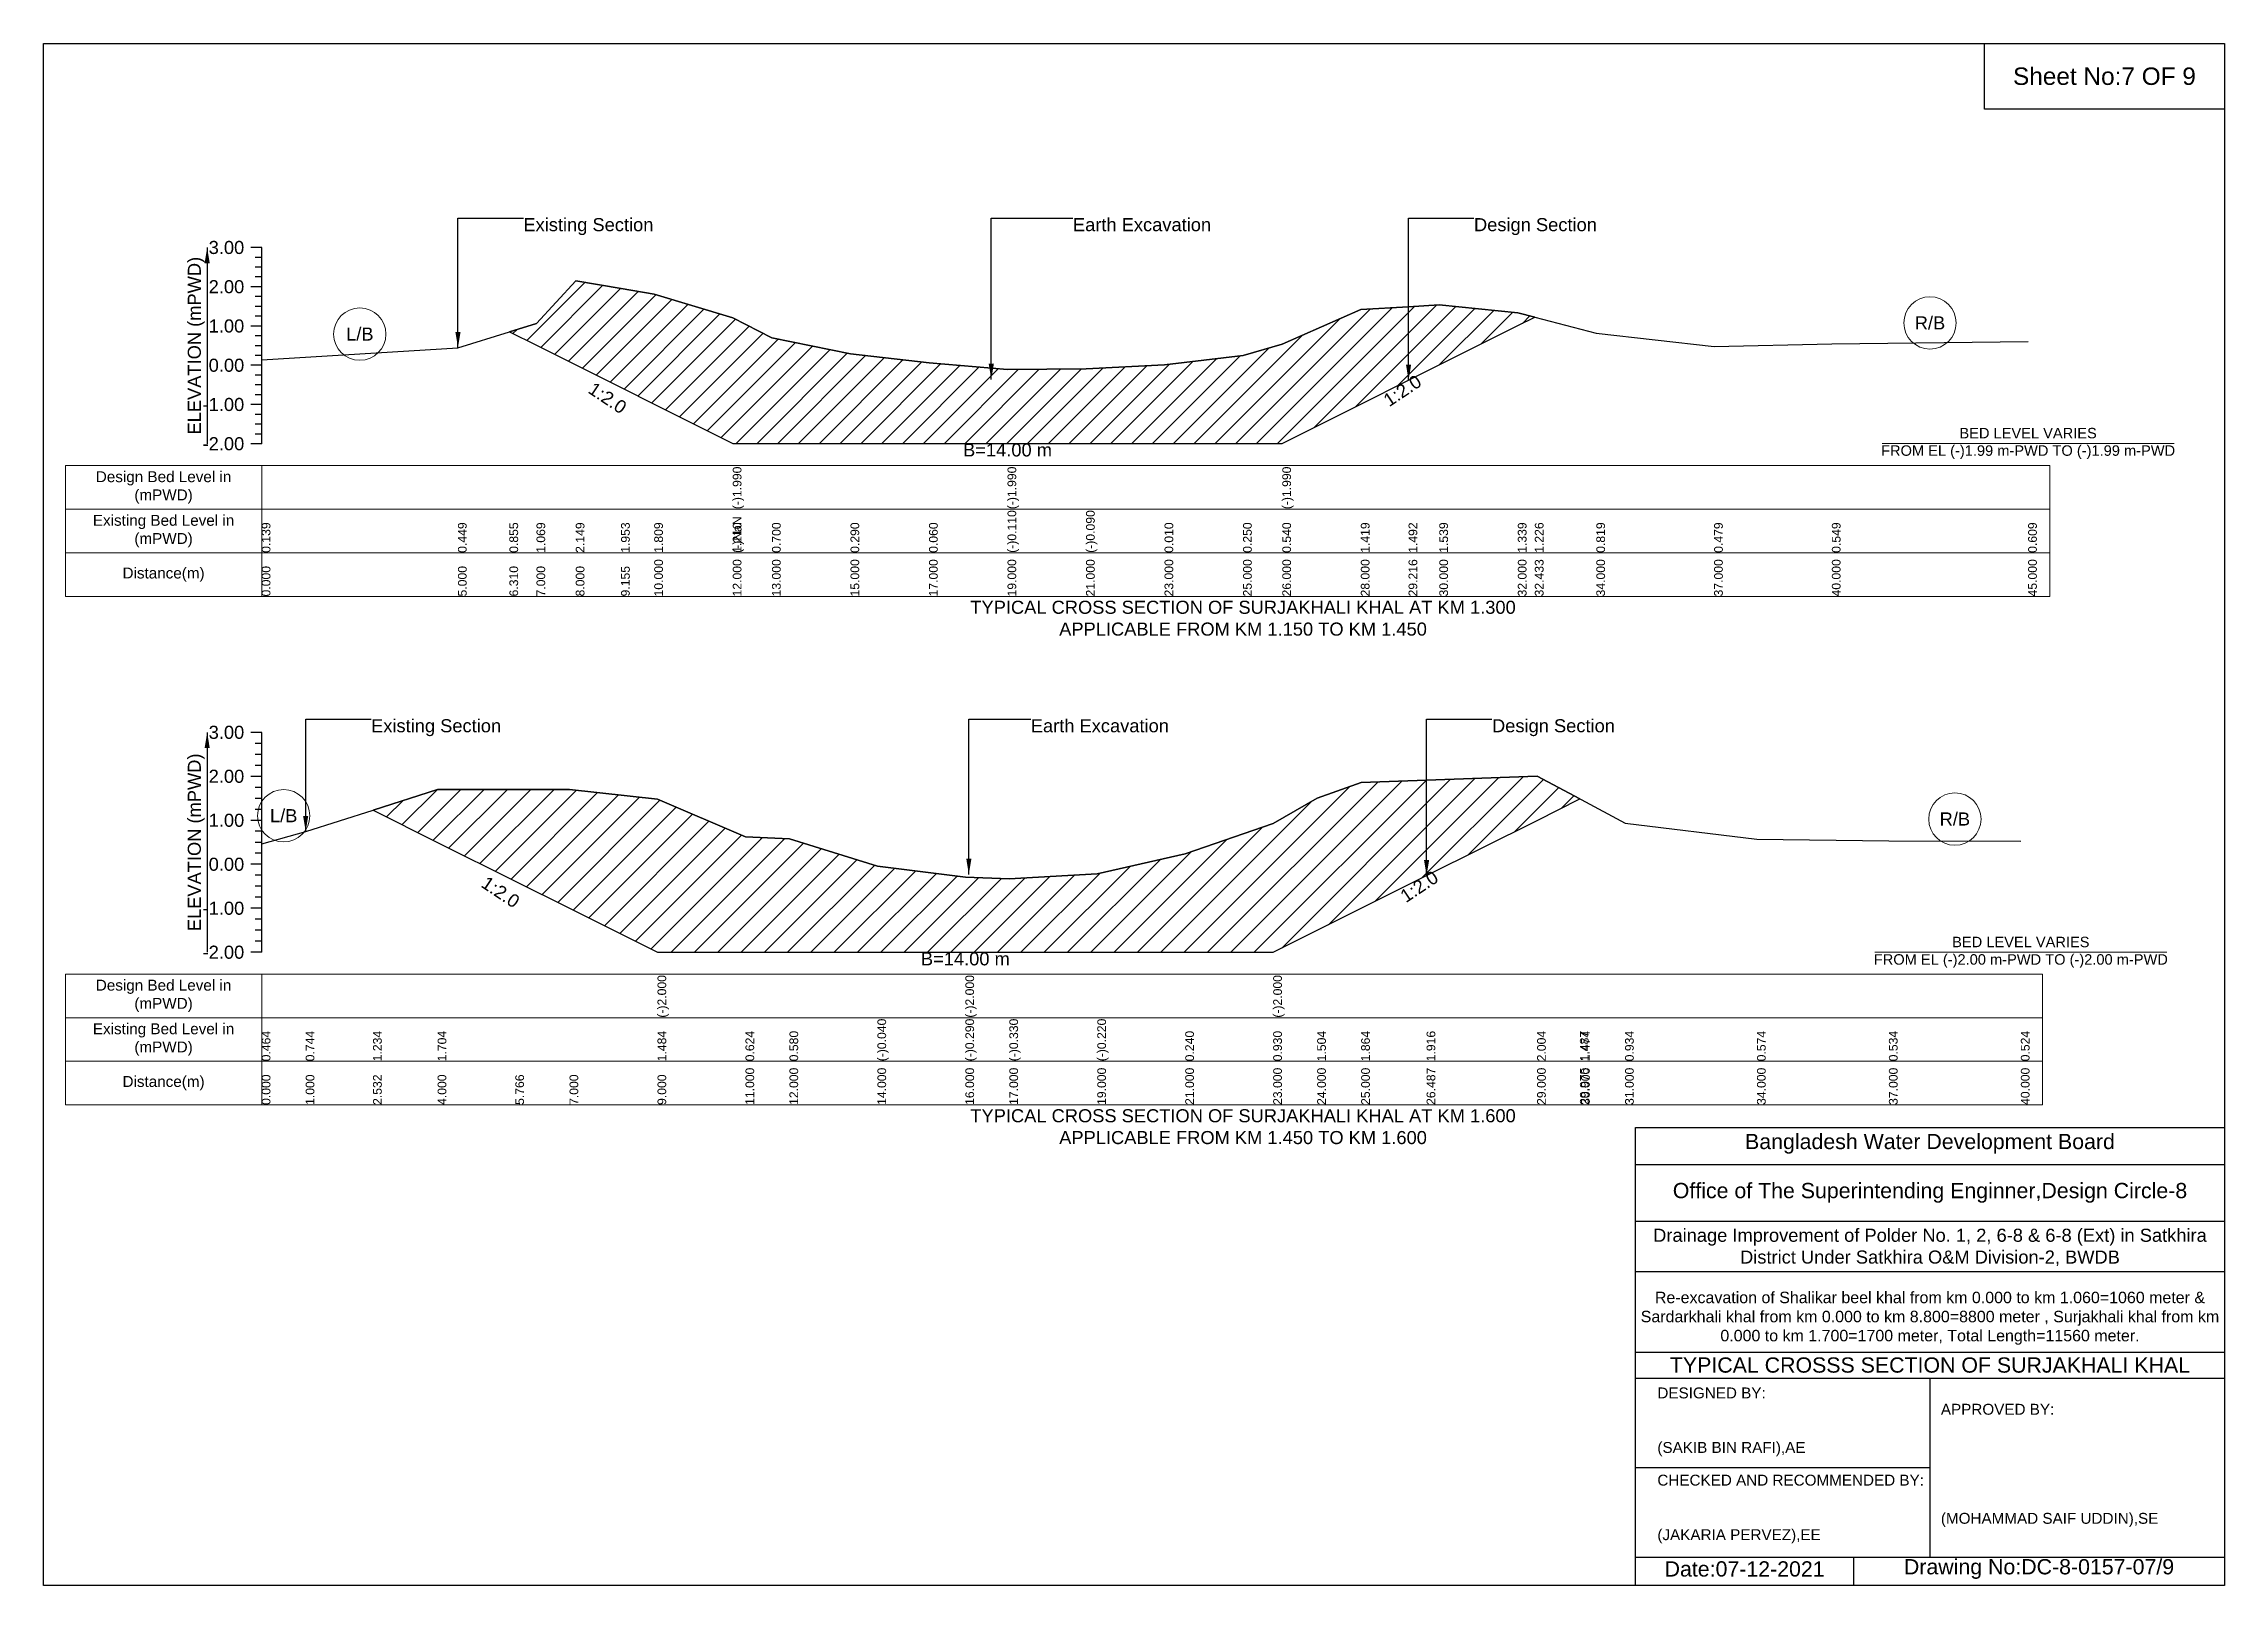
# Model space of a CAD drawing. Header units: inches. Extents: x 93000 to 506000, y -4242 to 0.
# Drawn here: x 480000 to 486000, y -4242 to 0 of the extents above; entities that cross this region are included whole.
import ezdxf

# ---------------------------------------------------------------- set-up
doc = ezdxf.new("R2010")
doc.units = ezdxf.units.IN
doc.header["$LTSCALE"] = 7
doc.header["$MEASUREMENT"] = 0
for name, color, linetype, lineweight in [('Cross section Data Border', 7, 'Continuous', 9), ('Cross Section Labels', 7, 'Continuous', 9), ('Existing_Bed_Level for Xsection', 7, 'Continuous', 25)]:
    doc.layers.add(name, color=color, linetype=linetype, lineweight=lineweight)
doc.styles.get("Standard").update_dxf_attribs({"font": 'arial.ttf'})
doc.dimstyles.get("Standard").update_dxf_attribs({"dimtxt": 0.18, "dimasz": 0.18, "dimexe": 0.18, "dimexo": 0.0625, "dimgap": 0.09, "dimtad": 0, "dimtih": 1, "dimtoh": 1, "dimdec": 4, "dimzin": 0, "dimdsep": 46, "dimtxsty": 'Standard', "dimcen": 0.09, "dimadec": 0, "dimazin": 0, "dimtfac": 1, "dimtdec": 4, "dimtofl": 0, "dimtmove": 0, "dimatfit": 3, "dimfxl": 1, "dimtolj": 1, "dimtzin": 0, "dimarcsym": 0})

msp = doc.modelspace()

# ---------------------------------------------------------------- texts
at = {"attachment_point": 5}
for s, insert, char_height in [('Sheet No:7 OF 9', (485670, -90), 48), ('Bangladesh Water Development Board', (485190, -3027), 42), ('Office of The Superintending Enginner,Design Circle-8', (485190, -3162), 42)]:
    msp.add_mtext(s, dxfattribs=dict(at, insert=insert, char_height=char_height))
for s, insert, char_height, width, attachment_point in [('Drainage Improvement of Polder No. 1, 2, 6-8 & 6-8 (Ext) in Satkhira District Under Satkhira O&M Division-2, BWDB', (485190, -3312), 36, 1680, 5), ('Re-excavation of Shalikar beel khal from km 0.000 to km 1.060=1060 meter & Sardarkhali khal from km 0.000 to km 8.800=8800 meter , Surjakhali khal from km 0.000 to km 1.700=1700 meter, Total Length=11560 meter.', (485190, -3507), 31.4683, 1620, 5), ('TYPICAL CROSSS SECTION OF SURJAKHALI KHAL', (485190, -3636), 42, 1680, 5), ('DESIGNED BY:^J^J^J(SAKIB BIN RAFI),AE', (484440, -3792), 30, 840, 4), ('APPROVED BY:^J^J^J^J^J^J(MOHAMMAD SAIF UDDIN),SE', (485220, -3912), 30, 840, 4), ('CHECKED AND RECOMMENDED BY:^J^J^J(JAKARIA PERVEZ),EE', (484440, -4032), 30, 840, 4), ('Date:07-12-2021', (484680, -4197), 42, 840, 5), ('Drawing No:DC-8-0157-07/9', (485490, -4197), 42, 1320, 5)]:
    msp.add_mtext(s, dxfattribs=dict(insert=insert, char_height=char_height, width=width, attachment_point=attachment_point))
at = {"layer": 'Cross section Data Border', "char_height": 30, "width": 480, "attachment_point": 5}
for s, insert in [('Design Bed Level in (mPWD)', (480330, -1221.1)), ('Existing Bed Level in (mPWD)', (480330, -1341.1)), ('Distance(m)', (480330, -1461.1)), ('Design Bed Level in (mPWD)', (480330, -2620.1)), ('Existing Bed Level in (mPWD)', (480330, -2740.1)), ('Distance(m)', (480330, -2860.1))]:
    msp.add_mtext(s, dxfattribs=dict(at, insert=insert))
at = {"layer": 'Cross Section Labels'}
for s, insert, char_height, attachment_point in [('Existing Section', (481320, -480.1), 36, 1), ('Earth Excavation', (482832, -480.1), 36, 1), ('Design Section', (483935.4, -480.1), 36, 1), ('L/B', (480870, -799.4), 36, 5), ('R/B', (485190, -768.6), 36, 5), ('BED LEVEL VARIES ^JFROM EL (-)1.99 m-PWD TO (-)1.99 m-PWD', (485460, -1100), 28.8, 5), ('B=14.00 m', (482652, -1100), 36, 2), ('TYPICAL CROSS SECTION OF SURJAKHALI KHAL AT KM 1.300^JAPPLICABLE FROM KM 1.150 TO KM 1.450', (483300, -1581.1), 36, 5), ('Existing Section', (480901, -1858.8), 36, 1), ('Earth Excavation', (482716, -1858.8), 36, 1), ('Design Section', (483985, -1858.8), 36, 1), ('L/B', (480660.5, -2124.5), 36, 5), ('R/B', (485258.5, -2133.6), 36, 5), ('BED LEVEL VARIES ^JFROM EL (-)2.00 m-PWD TO (-)2.00 m-PWD', (485440, -2500.1), 28.8, 5), ('B=14.00 m', (482536, -2500.1), 36, 2), ('TYPICAL CROSS SECTION OF SURJAKHALI KHAL AT KM 1.600^JAPPLICABLE FROM KM 1.450 TO KM 1.600', (483300, -2980.1), 36, 5)]:
    msp.add_mtext(s, dxfattribs=dict(at, insert=insert, char_height=char_height, attachment_point=attachment_point))
at = {"layer": 'Cross Section Labels', "char_height": 36, "attachment_point": 2}
for insert, rotation in [((481561.7, -959.9), 326.30993), ((483728.4, -939.9), 33.69007), ((483774.7, -2304.2), 33.69007), ((481267.4, -2319.5), 326.30993)]:
    msp.add_mtext('1:2.0', dxfattribs=dict(at, insert=insert, rotation=rotation))
at = {"layer": 'Existing_Bed_Level for Xsection', "rotation": 90}
for s, insert, char_height, attachment_point in [('ELEVATION (mPWD)', (480420, -831.1), 36, 5), ('(-)1.990', (481896, -1281.1), 24, 1), ('(-)1.990', (482652, -1281.1), 24, 1), ('(-)1.990', (483408, -1281.1), 24, 1), ('0.139', (480600, -1401.1), 24, 1), ('0.449', (481140, -1401.1), 24, 1), ('0.855', (481281.5, -1401.1), 24, 1), ('1.069', (481356, -1401.1), 24, 1), ('2.149', (481464, -1401.1), 24, 1), ('1.953', (481588.7, -1401.1), 24, 1), ('1.809', (481680, -1401.1), 24, 1), ('(-)NaN', (481896, -1401.1), 24, 1), ('(-)NaN', (481896, -1401.1), 24, 1), ('(-)NaN', (481896, -1401.1), 24, 1), ('1.210', (481896, -1401.1), 24, 1), ('1.210', (481896, -1401.1), 24, 1), ('0.700', (482004, -1401.1), 24, 1), ('0.290', (482220, -1401.1), 24, 1), ('0.060', (482436, -1401.1), 24, 1), ('(-)0.110', (482652, -1401.1), 24, 1), ('(-)0.110', (482652, -1401.1), 24, 1), ('(-)0.090', (482868, -1401.1), 24, 1), ('0.010', (483084, -1401.1), 24, 1), ('0.250', (483300, -1401.1), 24, 1), ('0.540', (483408, -1401.1), 24, 1), ('0.540', (483408, -1401.1), 24, 1), ('1.419', (483624, -1401.1), 24, 1), ('1.492', (483755.4, -1401.1), 24, 1), ('1.539', (483840, -1401.1), 24, 1), ('1.339', (484056, -1401.1), 24, 1), ('1.226', (484102.8, -1401.1), 24, 1), ('0.819', (484272, -1401.1), 24, 1), ('0.479', (484596, -1401.1), 24, 1), ('0.549', (484920, -1401.1), 24, 1), ('0.609', (485460, -1401.1), 24, 1), ('0.000', (480600, -1521.1), 24, 1), ('5.000', (481140, -1521.1), 24, 1), ('6.310', (481281.5, -1521.1), 24, 1), ('7.000', (481356, -1521.1), 24, 1), ('8.000', (481464, -1521.1), 24, 1), ('9.155', (481588.7, -1521.1), 24, 1), ('10.000', (481680, -1521.1), 24, 1), ('12.000', (481896, -1521.1), 24, 1), ('12.000', (481896, -1521.1), 24, 1), ('12.000', (481896, -1521.1), 24, 1), ('13.000', (482004, -1521.1), 24, 1), ('15.000', (482220, -1521.1), 24, 1), ('17.000', (482436, -1521.1), 24, 1), ('19.000', (482652, -1521.1), 24, 1), ('19.000', (482652, -1521.1), 24, 1), ('19.000', (482652, -1521.1), 24, 1), ('21.000', (482868, -1521.1), 24, 1), ('23.000', (483084, -1521.1), 24, 1), ('25.000', (483300, -1521.1), 24, 1), ('26.000', (483408, -1521.1), 24, 1), ('26.000', (483408, -1521.1), 24, 1), ('26.000', (483408, -1521.1), 24, 1), ('28.000', (483624, -1521.1), 24, 1), ('29.216', (483755.4, -1521.1), 24, 1), ('30.000', (483840, -1521.1), 24, 1), ('32.000', (484056, -1521.1), 24, 1), ('32.433', (484102.8, -1521.1), 24, 1), ('34.000', (484272, -1521.1), 24, 1), ('37.000', (484596, -1521.1), 24, 1), ('40.000', (484920, -1521.1), 24, 1), ('45.000', (485460, -1521.1), 24, 1), ('ELEVATION (mPWD)', (480420, -2197.6), 36, 5), ('(-)2.000', (481689, -2680.1), 24, 1), ('(-)2.000', (482536, -2680.1), 24, 1), ('(-)2.000', (483383, -2680.1), 24, 1), ('(-)0.040', (482294, -2800.1), 24, 1), ('(-)0.290', (482536, -2800.1), 24, 1), ('(-)0.290', (482536, -2800.1), 24, 1), ('(-)0.290', (482536, -2800.1), 24, 1), ('(-)0.330', (482657, -2800.1), 24, 1), ('(-)0.220', (482899, -2800.1), 24, 1), ('0.464', (480600, -2800.1), 24, 1), ('0.744', (480721, -2800.1), 24, 1), ('1.234', (480906.3, -2800.1), 24, 1), ('1.704', (481084, -2800.1), 24, 1), ('1.704', (481084, -2800.1), 24, 1), ('1.704', (481084, -2800.1), 24, 1), ('1.484', (481689, -2800.1), 24, 1), ('1.484', (481689, -2800.1), 24, 1), ('1.484', (481689, -2800.1), 24, 1), ('0.624', (481931, -2800.1), 24, 1), ('0.580', (482052, -2800.1), 24, 1), ('0.240', (483141, -2800.1), 24, 1), ('0.930', (483383, -2800.1), 24, 1), ('0.930', (483383, -2800.1), 24, 1), ('0.930', (483383, -2800.1), 24, 1), ('1.504', (483504, -2800.1), 24, 1), ('1.864', (483625, -2800.1), 24, 1), ('1.916', (483805, -2800.1), 24, 1), ('2.004', (484109, -2800.1), 24, 1), ('1.487', (484226.9, -2800.1), 24, 1), ('1.474', (484230, -2800.1), 24, 1), ('0.934', (484351, -2800.1), 24, 1), ('0.574', (484714, -2800.1), 24, 1), ('0.534', (485077, -2800.1), 24, 1), ('0.524', (485440, -2800.1), 24, 1), ('11.000', (481931, -2920.1), 24, 1), ('12.000', (482052, -2920.1), 24, 1), ('14.000', (482294, -2920.1), 24, 1), ('16.000', (482536, -2920.1), 24, 1), ('16.000', (482536, -2920.1), 24, 1), ('16.000', (482536, -2920.1), 24, 1), ('17.000', (482657, -2920.1), 24, 1), ('19.000', (482899, -2920.1), 24, 1), ('21.000', (483141, -2920.1), 24, 1), ('23.000', (483383, -2920.1), 24, 1), ('23.000', (483383, -2920.1), 24, 1), ('23.000', (483383, -2920.1), 24, 1), ('24.000', (483504, -2920.1), 24, 1), ('25.000', (483625, -2920.1), 24, 1), ('26.487', (483805, -2920.1), 24, 1), ('29.000', (484109, -2920.1), 24, 1), ('29.975', (484226.9, -2920.1), 24, 1), ('30.000', (484230, -2920.1), 24, 1), ('31.000', (484351, -2920.1), 24, 1), ('34.000', (484714, -2920.1), 24, 1), ('37.000', (485077, -2920.1), 24, 1), ('40.000', (485440, -2920.1), 24, 1), ('0.000', (480600, -2920.1), 24, 1), ('1.000', (480721, -2920.1), 24, 1), ('2.532', (480906.3, -2920.1), 24, 1), ('4.000', (481084, -2920.1), 24, 1), ('5.766', (481297.7, -2920.1), 24, 1), ('7.000', (481447, -2920.1), 24, 1), ('9.000', (481689, -2920.1), 24, 1), ('9.000', (481689, -2920.1), 24, 1), ('9.000', (481689, -2920.1), 24, 1)]:
    msp.add_mtext(s, dxfattribs=dict(at, insert=insert, char_height=char_height, attachment_point=attachment_point))
at = {"layer": 'Existing_Bed_Level for Xsection', "char_height": 36, "attachment_point": 6}
for s, insert in [('3.00', (480552, -561.1)), ('2.00', (480552, -669.1)), ('1.00', (480552, -777.1)), ('0.00', (480552, -885.1)), ('-1.00', (480552, -993.1)), ('-2.00', (480552, -1101.1)), ('3.00', (480552, -1895.1)), ('2.00', (480552, -2016.1)), ('1.00', (480552, -2137.1)), ('0.00', (480552, -2258.1)), ('-1.00', (480552, -2379.1)), ('-2.00', (480552, -2500.1))]:
    msp.add_mtext(s, dxfattribs=dict(at, insert=insert))

# ---------------------------------------------------------------- hatches: boundary and pattern name
at = {"layer": 'Existing_Bed_Level for Xsection'}
h = msp.add_hatch(dxfattribs=at)
h.set_pattern_fill('ANSI31', color=256, scale=324, style=0)
h.paths.add_polyline_path([(481281.5, -792.8), (481356, -830), (481464, -884), (481588.7, -946.4), (481680, -992), (481896, -1100), (482004, -1100), (482220, -1100), (482436, -1100), (482652, -1100), (482868, -1100), (483084, -1100), (483300, -1100), (483408, -1100), (483624, -992), (483755.4, -926.4), (483840, -884), (484056, -776), (484102.8, -752.7), (484056, -740.5), (483840, -718.9), (483755.4, -724), (483624, -731.9), (483408, -826.8), (483300, -858.1), (483084, -884), (482868, -894.8), (482652, -897), (482436, -878.6), (482220, -853.8), (482004, -809.5), (481896, -754.4), (481680, -689.7), (481588.7, -674.2), (481464, -653), (481356, -769.7)])
h = msp.add_hatch(dxfattribs=at)
h.set_pattern_fill('ANSI31', color=256, scale=363, style=0)
h.paths.add_polyline_path([(480906.3, -2108.7), (481084, -2197.6), (481297.7, -2304.4), (481447, -2379.1), (481689, -2500.1), (481931, -2500.1), (482052, -2500.1), (482294, -2500.1), (482536, -2500.1), (482657, -2500.1), (482899, -2500.1), (483141, -2500.1), (483383, -2500.1), (483504, -2439.6), (483625, -2379.1), (483805, -2289.1), (484109, -2137.1), (484226.9, -2078.1), (484109, -2015.6), (483805, -2026.2), (483625, -2032.5), (483504, -2076.1), (483383, -2145.5), (483141, -2229), (482899, -2284.7), (482657, -2298), (482536, -2293.2), (482294, -2262.9), (482052, -2187.9), (481931, -2182.6), (481689, -2078.5), (481447, -2051.9), (481297.7, -2051.9), (481084, -2051.9)])

# ---------------------------------------------------------------- linework, layer by layer
for points in [[(480000, 0), (486000, 0), (486000, -4242), (480000, -4242)], [(485340, 0), (486000, 0), (486000, -180), (485340, -180)]]:
    msp.add_lwpolyline(points, close=True)
for points in [[(484380, -4242), (484380, -2982), (486000, -2982)], [(484380, -3084), (486000, -3084)], [(484380, -3240), (486000, -3240)], [(484380, -3378), (486000, -3378)], [(484380, -3600), (486000, -3600)], [(484380, -3672), (486000, -3672)], [(485190, -3672), (485190, -4164)], [(484380, -3918), (485190, -3918)], [(484380, -4164), (486000, -4164)], [(484980, -4164), (484980, -4242)]]:
    msp.add_lwpolyline(points)
at = {"layer": 'Cross section Data Border'}
for points in [[(480060, -1161.1), (485520, -1161.1), (485520, -1521.1), (480060, -1521.1)], [(480060, -2560.1), (485500, -2560.1), (485500, -2920.1), (480060, -2920.1)]]:
    msp.add_lwpolyline(points, close=True, dxfattribs=at)
for points in [[(480600, -1161.1), (480600, -1521.1)], [(480060, -1281.1), (485520, -1281.1)], [(480060, -1401.1), (485520, -1401.1)], [(480600, -2560.1), (480600, -2920.1)], [(480060, -2680.1), (485500, -2680.1)], [(480060, -2800.1), (485500, -2800.1)]]:
    msp.add_lwpolyline(points, dxfattribs=at)
at = {"layer": 'Cross Section Labels'}
for points in [[(485058.1, -1100), (485861.9, -1100)], [(485038.1, -2500.1), (485841.9, -2500.1)]]:
    msp.add_lwpolyline(points, dxfattribs=at)
for centre in [(485190, -768.6), (480870, -799.4), (480660.5, -2124.5), (485258.5, -2133.6)]:
    msp.add_circle(centre, 72, dxfattribs=at)
at = {"layer": 'Existing_Bed_Level for Xsection'}
for points in [[(480600, -561.1), (480570, -561.1)], [(480600, -588.1), (480582, -588.1)], [(480600, -1101.1), (480600, -993.1), (480600, -885.1), (480600, -777.1), (480600, -669.1), (480600, -561.1)], [(480600, -615.1), (480582, -615.1)], [(480600, -642.1), (480582, -642.1)], [(480600, -870.1), (481140, -836.6), (481281.5, -792.8), (481356, -769.7), (481464, -653), (481588.7, -674.2), (481680, -689.7), (481896, -754.4), (481896, -754.4), (482004, -809.5), (482220, -853.8), (482436, -878.6), (482652, -897), (482652, -897), (482868, -894.8), (483084, -884), (483300, -858.1), (483408, -826.8), (483408, -826.8), (483624, -731.9), (483755.4, -724), (483840, -718.9), (484056, -740.5), (484102.8, -752.7), (484272, -796.7), (484596, -833.4), (484920, -825.8), (485460, -819.3)], [(480600, -669.1), (480570, -669.1)], [(480600, -696.1), (480582, -696.1)], [(480600, -777.1), (480570, -777.1)], [(480600, -723.1), (480582, -723.1)], [(480600, -750.1), (480582, -750.1)], [(480600, -804.1), (480582, -804.1)], [(480600, -831.1), (480582, -831.1)], [(480600, -885.1), (480570, -885.1)], [(480600, -858.1), (480582, -858.1)], [(480600, -912.1), (480582, -912.1)], [(480600, -939.1), (480582, -939.1)], [(480600, -993.1), (480570, -993.1)], [(480600, -966.1), (480582, -966.1)], [(480600, -1020.1), (480582, -1020.1)], [(480600, -1047.1), (480582, -1047.1)], [(480600, -1074.1), (480582, -1074.1)], [(480600, -1101.1), (480570, -1101.1)], [(480600, -1895.1), (480570, -1895.1)], [(480600, -2500.1), (480600, -2379.1), (480600, -2258.1), (480600, -2137.1), (480600, -2016.1), (480600, -1895.1)], [(480600, -1925.3), (480582, -1925.3)], [(480600, -1955.6), (480582, -1955.6)], [(480600, -2016.1), (480570, -2016.1)], [(480600, -1985.8), (480582, -1985.8)], [(480600, -2201.9), (480721, -2168), (480906.3, -2108.7), (481084, -2051.9), (481297.7, -2051.9), (481447, -2051.9), (481689, -2078.5), (481689, -2078.5), (481931, -2182.6), (482052, -2187.9), (482294, -2262.9), (482536, -2293.2), (482536, -2293.2), (482657, -2298), (482899, -2284.7), (483141, -2229), (483383, -2145.5), (483383, -2145.5), (483504, -2076.1), (483625, -2032.5), (483805, -2026.2), (484109, -2015.6), (484226.9, -2078.1), (484230, -2079.7), (484351, -2145.1), (484714, -2188.6), (485077, -2193.5), (485440, -2194.7)], [(480600, -2046.3), (480582, -2046.3)], [(480600, -2076.6), (480582, -2076.6)], [(480600, -2137.1), (480570, -2137.1)], [(480600, -2106.8), (480582, -2106.8)], [(480600, -2167.3), (480582, -2167.3)], [(480600, -2197.6), (480582, -2197.6)], [(480600, -2258.1), (480570, -2258.1)], [(480600, -2227.8), (480582, -2227.8)], [(480600, -2288.3), (480582, -2288.3)], [(480600, -2318.6), (480582, -2318.6)], [(480600, -2379.1), (480570, -2379.1)], [(480600, -2348.8), (480582, -2348.8)], [(480600, -2409.3), (480582, -2409.3)], [(480600, -2439.6), (480582, -2439.6)], [(480600, -2500.1), (480570, -2500.1)], [(480600, -2469.8), (480582, -2469.8)]]:
    msp.add_lwpolyline(points, dxfattribs=at)
for points in [[(481281.5, -792.8), (481356, -830), (481464, -884), (481588.7, -946.4), (481680, -992), (481896, -1100), (481896, -1100), (482004, -1100), (482220, -1100), (482436, -1100), (482652, -1100), (482652, -1100), (482868, -1100), (483084, -1100), (483300, -1100), (483408, -1100), (483408, -1100), (483624, -992), (483755.4, -926.4), (483840, -884), (484056, -776), (484102.8, -752.7), (484056, -740.5), (483840, -718.9), (483755.4, -724), (483624, -731.9), (483408, -826.8), (483408, -826.8), (483300, -858.1), (483084, -884), (482868, -894.8), (482652, -897), (482652, -897), (482436, -878.6), (482220, -853.8), (482004, -809.5), (481896, -754.4), (481896, -754.4), (481680, -689.7), (481588.7, -674.2), (481464, -653), (481356, -769.7)], [(480906.3, -2108.7), (481084, -2197.6), (481297.7, -2304.4), (481447, -2379.1), (481689, -2500.1), (481689, -2500.1), (481931, -2500.1), (482052, -2500.1), (482294, -2500.1), (482536, -2500.1), (482536, -2500.1), (482657, -2500.1), (482899, -2500.1), (483141, -2500.1), (483383, -2500.1), (483383, -2500.1), (483504, -2439.6), (483625, -2379.1), (483805, -2289.1), (484109, -2137.1), (484226.9, -2078.1), (484226.9, -2078.1), (484226.9, -2078.1), (484109, -2015.6), (483805, -2026.2), (483625, -2032.5), (483504, -2076.1), (483383, -2145.5), (483383, -2145.5), (483141, -2229), (482899, -2284.7), (482657, -2298), (482536, -2293.2), (482536, -2293.2), (482294, -2262.9), (482052, -2187.9), (481931, -2182.6), (481689, -2078.5), (481689, -2078.5), (481447, -2051.9), (481297.7, -2051.9), (481084, -2051.9)]]:
    msp.add_lwpolyline(points, close=True, dxfattribs=at)

msp.set_redraw_order([(e.dxf.handle, doc.entitydb.next_handle()) for e in msp.query("TEXT MTEXT ATTDEF DIMENSION ARC_DIMENSION")])  # texts and dimensions are drawn at this point

# ---------------------------------------------------------------- leaders
at = {"layer": 'Cross Section Labels', "annotation_type": 0, "has_hookline": 1, "hookline_direction": 0}
for points, text_width in [([(481140, -836.6), (481140, -480.1), (481319.9, -480.1)], 350.4), ([(482607.3, -924), (482607.3, -480.1), (482831.9, -480.1)], 372.7), ([(483755.4, -926.4), (483755.4, -480.1), (483935.3, -480.1)], 330.9), ([(480721, -2168), (480721, -1858.8), (480900.9, -1858.8)], 350.4), ([(482545.6, -2285.8), (482545.6, -1858.8), (482715.9, -1858.8)], 372.7), ([(483805, -2289.1), (483805, -1858.8), (483984.9, -1858.8)], 330.9)]:
    msp.add_leader(points, dimstyle='Standard', override={"dimasz": 43.2}, dxfattribs=dict(at, text_width=text_width))
at = {"layer": 'Existing_Bed_Level for Xsection'}
for points in [[(480450, -561.1), (480450, -1101.1)], [(480450, -1895.1), (480450, -2500.1)]]:
    msp.add_leader(points, dimstyle='Standard', override={"dimasz": 43.2}, dxfattribs=at)

doc.saveas('drawing.dxf')
